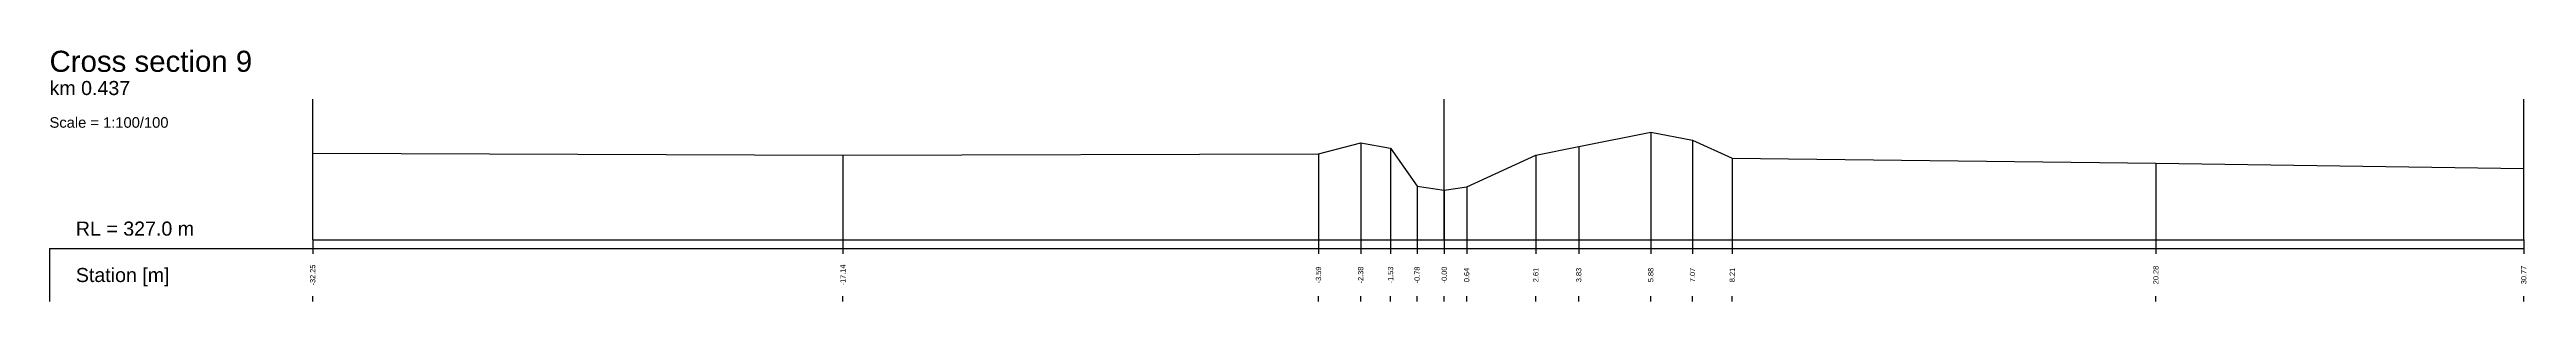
# Model space of a CAD drawing. Header units: millimetres. Extents: x -8 to 79, y -83 to 317.
# Drawn here: x -7.5 to 63.1, y 84.2 to 91.4 of the extents above; entities that cross this region are included whole.
import ezdxf
from ezdxf.enums import TextEntityAlignment as Align

# ---------------------------------------------------------------- set-up
doc = ezdxf.new("R2010")
doc.units = ezdxf.units.MM
doc.styles.get("Standard").update_dxf_attribs({"font": 'arial.ttf'})

msp = doc.modelspace()

# ---------------------------------------------------------------- linework, layer by layer
at = {"layer": 'axis', "color": 1}
msp.add_line((32.252, 86), (32.252, 90), dxfattribs=at)
at = {"layer": 'band'}
for p, q in [((0, 85.75), (0, 85.6)), ((15.111, 85.75), (15.111, 85.6)), ((28.666, 85.75), (28.666, 85.6)), ((29.869, 85.75), (29.869, 85.6)), ((30.72, 85.75), (30.72, 85.6)), ((31.477, 85.75), (31.477, 85.6)), ((32.251, 85.75), (32.251, 85.6)), ((32.89, 85.75), (32.89, 85.6)), ((34.86, 85.75), (34.86, 85.6)), ((36.083, 85.75), (36.083, 85.6)), ((38.136, 85.75), (38.136, 85.6)), ((39.326, 85.75), (39.326, 85.6)), ((40.458, 85.75), (40.458, 85.6)), ((52.532, 85.75), (52.532, 85.6)), ((63.018, 85.75), (63.018, 85.6)), ((0, 84.25), (0, 84.4)), ((15.111, 84.25), (15.111, 84.4)), ((28.666, 84.25), (28.666, 84.4)), ((29.869, 84.25), (29.869, 84.4)), ((30.72, 84.25), (30.72, 84.4)), ((31.477, 84.25), (31.477, 84.4)), ((32.251, 84.25), (32.251, 84.4)), ((32.89, 84.25), (32.89, 84.4)), ((34.86, 84.25), (34.86, 84.4)), ((36.083, 84.25), (36.083, 84.4)), ((38.136, 84.25), (38.136, 84.4)), ((39.326, 84.25), (39.326, 84.4)), ((40.458, 84.25), (40.458, 84.4)), ((52.532, 84.25), (52.532, 84.4)), ((63.018, 84.25), (63.018, 84.4))]:
    msp.add_line(p, q, dxfattribs=at)
at = {"layer": 'frame'}
for p, q in [((0, 86), (0, 90)), ((63.018, 86), (63.018, 90)), ((-7.5, 85.75), (63.018, 85.75)), ((-7.5, 85.75), (-7.5, 84.25)), ((0, 86), (63.018, 86))]:
    msp.add_line(p, q, dxfattribs=at)
at = {"layer": 'marker', "color": 253}
for p, q in [((38.136, 89.06), (38.136, 86)), ((15.111, 88.41), (15.111, 86)), ((28.666, 88.45), (28.666, 86)), ((29.869, 88.76), (29.869, 86)), ((30.72, 88.61), (30.72, 86)), ((34.86, 88.41), (34.86, 86)), ((36.083, 88.66), (36.083, 86)), ((39.326, 88.84), (39.326, 86)), ((40.458, 88.32), (40.458, 86)), ((52.532, 88.18), (52.532, 86)), ((31.477, 87.53), (31.477, 86)), ((32.251, 87.41), (32.251, 86)), ((32.89, 87.51), (32.89, 86)), ((0, 86), (0, 85.75)), ((15.111, 86), (15.111, 85.75)), ((28.666, 86), (28.666, 85.75)), ((29.869, 86), (29.869, 85.75)), ((30.72, 86), (30.72, 85.75)), ((31.477, 86), (31.477, 85.75)), ((32.251, 86), (32.251, 85.75)), ((32.89, 86), (32.89, 85.75)), ((34.86, 86), (34.86, 85.75)), ((36.083, 86), (36.083, 85.75)), ((38.136, 86), (38.136, 85.75)), ((39.326, 86), (39.326, 85.75)), ((40.458, 86), (40.458, 85.75)), ((52.532, 86), (52.532, 85.75)), ((63.018, 86), (63.018, 85.75))]:
    msp.add_line(p, q, dxfattribs=at)
at = {"layer": 'profile'}
msp.add_lwpolyline([(0, 88.47), (15.111, 88.41), (28.666, 88.45), (29.869, 88.76), (30.72, 88.61), (31.477, 87.53), (32.251, 87.41), (32.89, 87.51), (34.86, 88.41), (36.083, 88.66), (38.136, 89.06), (39.326, 88.84), (40.458, 88.32), (52.532, 88.18), (63.018, 88.03)], dxfattribs=at)

# ---------------------------------------------------------------- texts
for s, height, p in [('Cross section 9', 0.6, (-7.5, 90.6)), ('km 0.437', 0.4, (-7.5, 90)), ('Scale = 1:100/100', 0.3, (-7.5, 89.1)), ('RL = 327.0 m', 0.4, (-6.75, 86))]:
    msp.add_text(s, height=height).set_placement(p, align=Align.BOTTOM_LEFT)
msp.add_text('Station [m]', height=0.4).set_placement((-6.75, 85), align=Align.MIDDLE_LEFT)
for s, p in [('-32.25', (0, 85)), ('-17.14', (15.111, 85)), ('-3.59', (28.666, 85)), ('-2.38', (29.869, 85)), ('-1.53', (30.72, 85)), ('-0.78', (31.477, 85)), ('-0.00', (32.251, 85)), ('0.64', (32.89, 85)), ('2.61', (34.86, 85)), ('3.83', (36.083, 85)), ('5.88', (38.136, 85)), ('7.07', (39.326, 85)), ('8.21', (40.458, 85)), ('20.28', (52.532, 85)), ('30.77', (63.018, 85))]:
    msp.add_text(s, height=0.15, rotation=90).set_placement(p, align=Align.MIDDLE)

doc.saveas('drawing.dxf')
